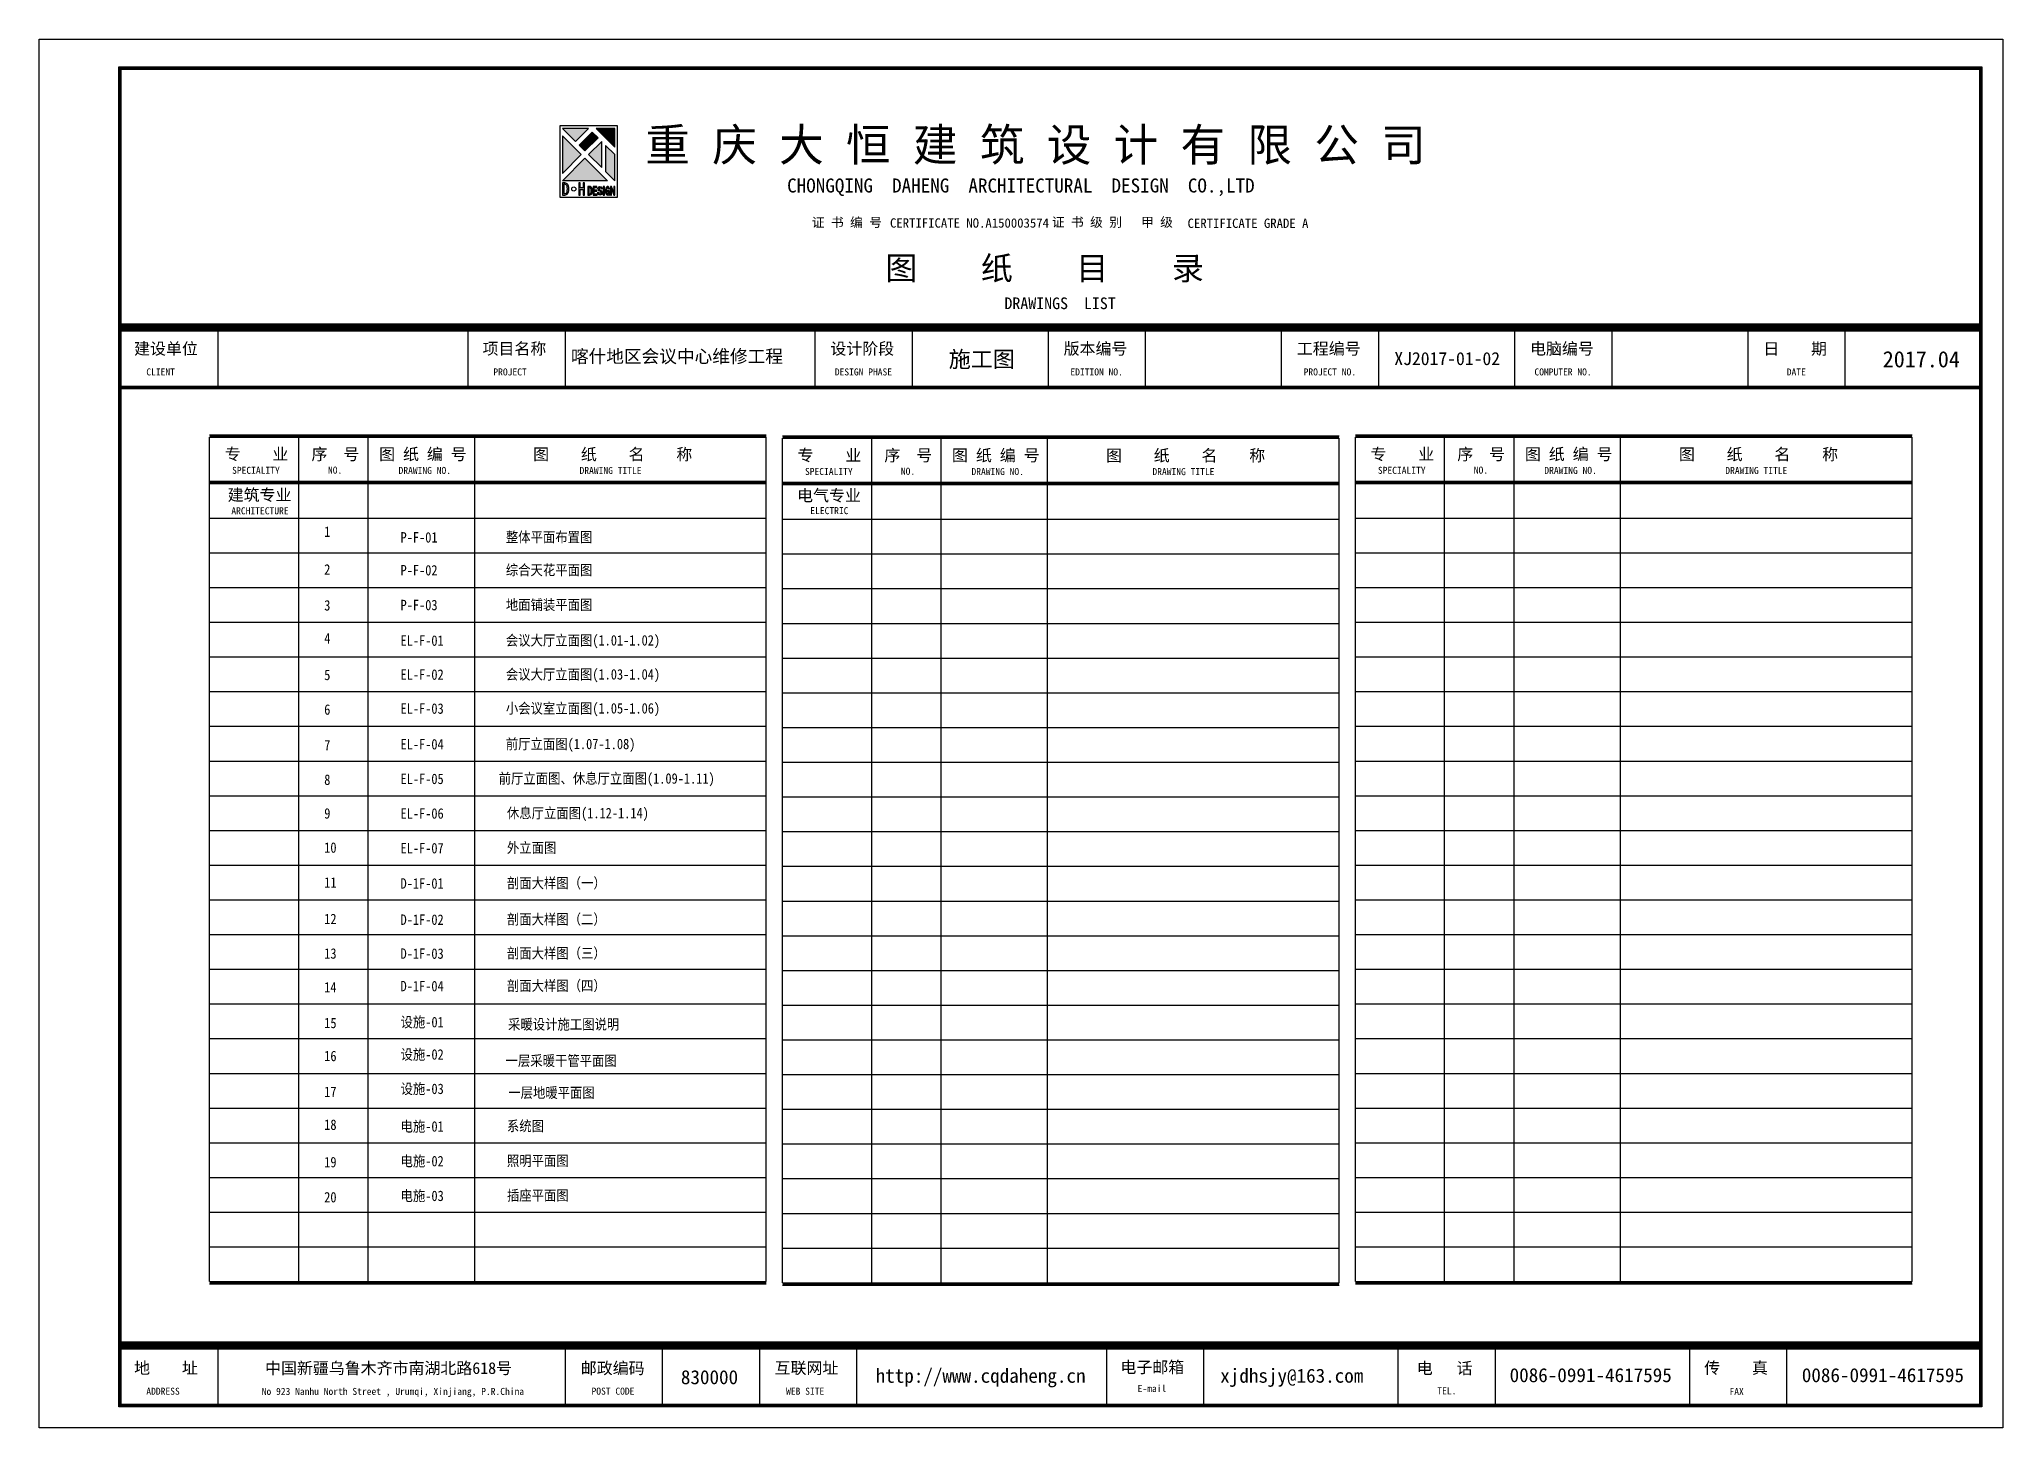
# Model space of a CAD drawing. Header units: millimetres. Extents: x -150677 to 588340, y -254013 to 149700.
# Drawn here: x 428776 to 489085, y 100520 to 143167 of the extents above; entities that cross this region are included whole.
import ezdxf
from ezdxf.enums import TextEntityAlignment as Align

# ---------------------------------------------------------------- set-up
doc = ezdxf.new("R2010")
doc.units = ezdxf.units.MM
doc.header["$LTSCALE"] = 10
doc.header["$MEASUREMENT"] = 0
doc.layers.add('A05平面标注', color=42, linetype='Continuous', lineweight=9)
doc.layers.add('BORDER', color=7, linetype='Continuous')
doc.layers.add('TK', color=7, linetype='Continuous')
doc.styles.add('_TCH_LABEL', font='黑体.ttf')
doc.styles.add('宋体', font='')
doc.styles.add('标题-1', font='', dxfattribs={"height": 12})
doc.styles.add('黑体', font='黑体.ttf', dxfattribs={"width": 0.9})
doc.styles.get('宋体').set_extended_font_data('SimSun')
doc.styles.get('标题-1').set_extended_font_data('SimSun')

msp = doc.modelspace()

# ---------------------------------------------------------------- texts
for s, height, style, p in [('重 庆 大 恒 建 筑 设 计 有 限 公 司', 1005.146, '_TCH_LABEL', (447391, 139423.3)), ('CHONGQING  DAHENG  ARCHITECTURAL  DESIGN  CO.,LTD ', 430.777, '_TCH_LABEL', (451747.1, 138460.1)), ('证 书 编 号 ', 287.18, '黑体', (452506.3, 137399.4)), ('CERTIFICATE NO.A150003574', 287.184, '宋体', (454906.3, 137381.2)), ('证 书 级 别   甲 级', 287.184, '黑体', (459879, 137406.3)), ('CERTIFICATE GRADE A', 287.184, '宋体', (464046.6, 137372.4)), ('建设单位', 358.98, '宋体', (431688.9, 133484.5)), ('项目名称', 358.98, '宋体', (442391.1, 133484.5)), ('CLIENT', 215.39, '宋体', (432063.8, 132841.5)), ('PROJECT', 215.39, '宋体', (442723.4, 132841.5)), ('地    址', 358.98, '宋体', (431689.2, 102176.7)), ('中国新疆乌鲁木齐市南湖北路618号', 358.981, '宋体', (435710.5, 102171.9)), ('邮政编码', 358.98, '宋体', (445409.5, 102170.6)), ('互联网址', 358.98, '宋体', (451361.7, 102176.7)), ('电子邮箱', 358.98, '宋体', (461984.2, 102202)), ('电   话', 358.98, '宋体', (471087.1, 102169.5)), ('传    真', 358.98, '宋体', (479914.9, 102181.2)), ('830000', 430.78, '宋体', (448483.2, 101857.3)), ('http://www.cqdaheng.cn', 430.777, '宋体', (454466.1, 101901)), ('xjdhsjy@163.com', 430.777, '宋体', (465049.7, 101903.1)), ('0086-0991-4617595', 430.777, '宋体', (473938.3, 101920.4)), ('0086-0991-4617595', 430.777, '宋体', (482913.1, 101919.8)), ('ADDRESS', 215.39, '宋体', (432064.1, 101533.7)), ('No 923 Nanhu North Street , Urumqi, Xinjiang, P.R.China', 215.388, '宋体', (435609, 101528.4)), ('POST CODE', 215.39, '宋体', (445738.2, 101536.1)), ('WEB SITE', 215.39, '宋体', (451713.8, 101533.8)), ('E-mail', 215.39, '宋体', (462513.8, 101617.5)), ('TEL.', 215.39, '宋体', (471717.9, 101546.3)), ('FAX', 213.19, '宋体', (480693.9, 101528.3))]:
    msp.add_text(s, height=height, dxfattribs=dict(style=style)).set_placement(p)
for s, height, style, p in [('图    纸    目    录 ', 717.961, '黑体', (459899.2, 135777.3)), ('DRAWINGS  LIST', 358.981, '_TCH_LABEL', (460130.6, 134877.8)), ('设计阶段', 358.98, '宋体', (454055.3, 133484.5)), ('版本编号', 358.98, '宋体', (461218.5, 133484.5)), ('工程编号', 358.98, '宋体', (468381.8, 133484.5)), ('电脑编号', 358.98, '宋体', (475545, 133484.5)), ('日    期', 358.98, '宋体', (482708.2, 133484.5)), ('DESIGN PHASE', 215.388, '宋体', (454090, 132841.5)), ('EDITION NO.', 215.388, '宋体', (461253.2, 132841.5)), ('PROJECT NO.', 215.388, '宋体', (468416.5, 132841.5)), ('COMPUTER NO.', 215.388, '宋体', (475579.7, 132841.5)), ('DATE', 215.39, '宋体', (482742.9, 132841.5)), ('专    业', 358.98, '宋体', (435449.5, 130246.9)), ('序  号', 358.98, '宋体', (437871.3, 130244.4)), ('图 纸 编 号', 358.98, '宋体', (440559.3, 130244.4)), ('图    纸    名    称', 358.981, '宋体', (446389.1, 130239.6)), ('专    业', 358.98, '宋体', (453046.4, 130211.3)), ('序  号', 358.98, '宋体', (455468.3, 130208.8)), ('图 纸 编 号', 358.98, '宋体', (458156.3, 130208.8)), ('图    纸    名    称', 358.981, '宋体', (463986, 130204.1)), ('专    业', 358.98, '宋体', (470643.4, 130246.9)), ('序  号', 358.98, '宋体', (473065.2, 130244.4)), ('图 纸 编 号', 358.98, '宋体', (475753.2, 130244.4)), ('图    纸    名    称', 358.981, '宋体', (481583, 130239.6)), ('SPECIALITY', 215.39, '宋体', (435430.2, 129819.6)), ('NO.', 215.39, '宋体', (437863.6, 129826)), ('DRAWING NO.', 215.388, '宋体', (440617.1, 129817.1)), ('DRAWING TITLE', 215.388, '宋体', (446322.3, 129814.6)), ('SPECIALITY', 215.39, '宋体', (453027.2, 129784.1)), ('NO.', 215.39, '宋体', (455460.6, 129790.4)), ('DRAWING NO.', 215.388, '宋体', (458214.1, 129781.6)), ('DRAWING TITLE', 215.388, '宋体', (463919.3, 129779)), ('SPECIALITY', 215.39, '宋体', (470624.1, 129819.6)), ('NO.', 215.39, '宋体', (473057.5, 129826)), ('DRAWING NO.', 215.388, '宋体', (475811, 129817.1)), ('DRAWING TITLE', 215.388, '宋体', (481516.2, 129814.6)), ('建筑专业', 358.98, '宋体', (435543.1, 128994)), ('电气专业', 358.98, '宋体', (453032.9, 128977.2)), ('ARCHITECTURE', 215.388, '宋体', (435554.7, 128576.1)), ('ELECTRIC', 215.39, '宋体', (453044.4, 128581.2))]:
    msp.add_text(s, height=height, dxfattribs=dict(style=style)).set_placement(p, align=Align.CENTER)
at = {"color": 6, "style": '_TCH_LABEL'}
for s, height, p in [('喀什地区会议中心维修工程', 397.957, (445104.7, 133230.1)), ('施工图', 497.45, (456709.5, 133090.8)), ('XJ2017-01-02', 397.957, (470396.4, 133160.1)), ('2017.04', 497.45, (485398.8, 133090.8))]:
    msp.add_text(s, height=height, dxfattribs=at).set_placement(p)
at = {"layer": 'A05平面标注', "color": 42, "style": '标题-1', "width": 0.87}
for s, height, p in [('1', 319.8, (437528, 127882.1)), ('P-F-01', 319.76, (439873.2, 127708.9)), ('整体平面布置图', 319.76, (443106.7, 127716.4)), ('2', 319.8, (437528, 126723.3)), ('P-F-02', 319.76, (439873.2, 126699)), ('综合天花平面图', 319.76, (443106.7, 126706.5)), ('3', 319.8, (437528, 125621.2)), ('P-F-03', 319.76, (439873.2, 125630.1)), ('地面铺装平面图', 319.76, (443106.7, 125637.6)), ('4', 319.8, (437528, 124605.6)), ('EL-F-01', 319.76, (439873.2, 124538.2)), ('会议大厅立面图(1.01-1.02)', 319.762, (443106.7, 124545.7)), ('5', 319.8, (437528, 123482.3)), ('EL-F-02', 319.76, (439873.2, 123494)), ('会议大厅立面图(1.03-1.04)', 319.762, (443106.7, 123501.5)), ('6', 319.8, (437528, 122420.7)), ('EL-F-03', 319.76, (439873.2, 122449.9)), ('小会议室立面图(1.05-1.06)', 319.762, (443106.7, 122457.4)), ('7', 319.8, (437528, 121323.9)), ('EL-F-04', 319.76, (439873.2, 121355)), ('前厅立面图(1.07-1.08)', 319.762, (443106.7, 121362.5)), ('前厅立面图、休息厅立面图(1.09-1.11)', 319.762, (442887.1, 120303)), ('8', 319.8, (437528, 120264.7)), ('EL-F-05', 319.76, (439873.2, 120290.9)), ('9', 319.8, (437528, 119229.8)), ('EL-F-06', 319.76, (439873.2, 119227.7)), ('休息厅立面图(1.12-1.14)', 319.762, (443140.1, 119239.8)), ('10', 319.76, (437528, 118180.6)), ('EL-F-07', 319.76, (439873.2, 118162.4)), ('外立面图', 319.76, (443140.1, 118174.5)), ('11', 319.76, (437528, 117107.8)), ('D-1F-01', 319.76, (439873.2, 117079.8)), ('剖面大样图（一）', 319.76, (443140.1, 117091.9)), ('12', 319.76, (437528, 115987.7)), ('D-1F-02', 319.76, (439873.2, 115966)), ('剖面大样图（二）', 319.76, (443140.1, 115978.1)), ('13', 319.76, (437528, 114926.7)), ('D-1F-03', 319.76, (439873.2, 114923.7)), ('剖面大样图（三）', 319.76, (443140.1, 114935.8)), ('14', 319.76, (437528, 113889.4)), ('D-1F-04', 319.76, (439873.2, 113925.1)), ('剖面大样图（四）', 319.76, (443140.1, 113937.2)), ('15', 319.76, (437528, 112792.9)), ('设施-01', 319.76, (439873.2, 112820.1)), ('采暖设计施工图说明', 319.76, (443175.7, 112751.8)), ('设施-02', 319.76, (439873.2, 111825.7)), ('16', 319.76, (437528, 111779.3)), ('一层采暖干管平面图', 319.76, (443099.1, 111635.3)), ('17', 319.76, (437528, 110678.6)), ('设施-03', 319.76, (439873.2, 110770.5)), ('一层地暖平面图', 319.76, (443182.1, 110653.3)), ('18', 319.76, (437528, 109668.6)), ('电施-01', 319.76, (439873.2, 109615.5)), ('系统图', 319.76, (443140.1, 109627.6)), ('19', 319.76, (437528, 108519.3)), ('电施-02', 319.76, (439873.2, 108549.6)), ('照明平面图', 319.76, (443140.1, 108561.6)), ('20', 319.76, (437528, 107441.3)), ('电施-03', 319.76, (439873.2, 107483.6)), ('插座平面图', 319.76, (443140.1, 107495.7))]:
    msp.add_text(s, height=height, dxfattribs=at).set_placement(p)

# ---------------------------------------------------------------- hatches: boundary and pattern name
at = {"layer": 'TK'}
h = msp.add_hatch(color=256, dxfattribs=at)
edge = h.paths.add_edge_path(flags=16)
edge.add_ellipse((444645.3, 138569.4), major_axis=(352.1, 0), ratio=1, start_angle=-14.111426, end_angle=14.111417)
edge.add_ellipse((444914, 138636.9), major_axis=(75, 0.4), ratio=1, start_angle=13.805113, end_angle=89.693692)
edge.add_line((444914, 138712), (444890.7, 138712))
edge.add_line((444890.7, 138712), (444890.7, 138426.8))
edge.add_line((444890.7, 138426.8), (444914, 138426.8))
edge.add_ellipse((444914, 138501.9), major_axis=(-75, 0.4), ratio=1, start_angle=90.306255, end_angle=166.194833)
edge = h.paths.add_edge_path()
edge.add_ellipse((444645.3, 138569.4), major_axis=(397.1, 0), ratio=1, start_angle=-14.111455, end_angle=14.111388)
edge.add_ellipse((444914, 138636.9), major_axis=(-120.1, 0.4), ratio=1, start_angle=194.285626, end_angle=270.174204)
edge.add_line((444914, 138757), (444845.7, 138757))
edge.add_line((444845.7, 138757), (444845.7, 138381.8))
edge.add_line((444845.7, 138381.8), (444914, 138381.8))
edge.add_ellipse((444914, 138501.9), major_axis=(120.1, 0.4), ratio=1, start_angle=269.825795, end_angle=345.714374)
h.paths.add_polyline_path([(445482.5, 138381.8), (445527.5, 138381.8), (445527.5, 138757), (445482.5, 138757), (445482.5, 138599.4), (445392.4, 138599.4), (445392.4, 138757), (445347.4, 138757), (445347.4, 138381.8), (445392.4, 138381.8), (445392.4, 138554.4), (445482.5, 138554.4)])
edge = h.paths.add_edge_path(flags=16)
edge.add_ellipse((445484.9, 138513.4), major_axis=(246.9, 0.4), ratio=1, start_angle=-14.207789, end_angle=14.015054)
edge.add_ellipse((445673.3, 138560.7), major_axis=(52.6, 0.5), ratio=1, start_angle=13.59698, end_angle=89.485559)
edge.add_line((445673.3, 138613.4), (445657, 138613.4))
edge.add_line((445657, 138613.4), (445657, 138413.4))
edge.add_line((445657, 138413.4), (445673.3, 138413.4))
edge.add_ellipse((445673.3, 138466), major_axis=(-52.6, 0.3), ratio=1, start_angle=90.295159, end_angle=166.183737)
edge = h.paths.add_edge_path()
edge.add_ellipse((445484.9, 138513.4), major_axis=(278.5, 0.4), ratio=1, start_angle=-14.199498, end_angle=14.023344)
edge.add_ellipse((445673.3, 138560.7), major_axis=(84.2, 0.9), ratio=1, start_angle=13.496747, end_angle=89.385325)
edge.add_line((445673.3, 138644.9), (445625.4, 138644.9))
edge.add_line((445625.4, 138644.9), (445625.4, 138381.8))
edge.add_line((445625.4, 138381.8), (445673.3, 138381.8))
edge.add_ellipse((445673.3, 138466), major_axis=(-84.2, 0.7), ratio=1, start_angle=90.474548, end_angle=166.363127)
h.paths.add_polyline_path([(445912.8, 138413.4), (445817.8, 138413.4), (445817.8, 138503.7), (445898.2, 138503.7), (445898.2, 138535.3), (445817.8, 138535.3), (445817.8, 138613.4), (445905.5, 138613.4), (445905.5, 138644.9), (445786.2, 138644.9), (445786.2, 138381.8), (445912.8, 138381.8)])
h.paths.add_polyline_path([(446100.5, 138644.9), (446100.5, 138381.8), (446132.1, 138381.8), (446132.1, 138644.9)])
h.paths.add_polyline_path([(446319.8, 138644.9), (446319.8, 138381.8), (446351.4, 138381.8), (446351.4, 138577), (446422.2, 138381.8), (446453.7, 138381.8), (446453.7, 138644.9), (446422.2, 138644.9), (446422.2, 138449.8), (446351.4, 138644.9)])
edge = h.paths.add_edge_path()
edge.add_ellipse((445975.7, 138577.5), major_axis=(-38.6, 38.6), ratio=1, start_angle=220.701576, end_angle=247.2554)
edge.add_ellipse((445998.9, 138587), major_axis=(-29.6, 1.1), ratio=1, start_angle=204.332722, end_angle=339.821922)
edge.add_ellipse((446011, 138582), major_axis=(42.7, 0.5), ratio=1, start_angle=157.130871, end_angle=251.055088)
edge.add_ellipse((445965.8, 138445.5), major_axis=(-101.1, 2.3), ratio=1, start_angle=195.06221, end_angle=252.991042, ccw=False)
edge.add_ellipse((445995.1, 138452.7), major_axis=(71, 0.5), ratio=1, start_angle=315.990208, end_angle=373.333012, ccw=False)
edge.add_ellipse((445998.2, 138449.7), major_axis=(66.6, 0), ratio=1, start_angle=223.602819, end_angle=316.397181, ccw=False)
edge.add_ellipse((445996, 138447.6), major_axis=(63.6, 1), ratio=1, start_angle=179.076472, end_angle=222.679291, ccw=False)
edge.add_line((445932.4, 138447.6), (445932.4, 138469.5))
edge.add_line((445932.4, 138469.5), (445964.6, 138469.5))
edge.add_line((445964.6, 138469.5), (445964.6, 138447.6))
edge.add_ellipse((445996, 138447.6), major_axis=(22.2, 22.2), ratio=1, start_angle=135, end_angle=178.602819)
edge.add_ellipse((445998.2, 138449.7), major_axis=(34.5, 0.6), ratio=1, start_angle=222.611585, end_angle=315.405947)
edge.add_ellipse((445995.1, 138452.7), major_axis=(38.8, 0.3), ratio=1, start_angle=-44.021143, end_angle=13.321661)
edge.add_ellipse((445965.8, 138445.5), major_axis=(68.9, 2.5), ratio=1, start_angle=11.641843, end_angle=69.570675)
edge.add_ellipse((446011, 138582), major_axis=(-74.8, 0.4), ratio=1, start_angle=338.0374, end_angle=431.961616, ccw=False)
edge.add_ellipse((445998.9, 138587), major_axis=(-61.7, 1.1), ratio=1, start_angle=203.236572, end_angle=338.725772, ccw=False)
edge.add_ellipse((445975.7, 138577.5), major_axis=(86.7, 2.5), ratio=1, start_angle=355.617078, end_angle=380.575293, ccw=False)
edge.add_line((446062.4, 138573.4), (446030.2, 138573.4))
edge = h.paths.add_edge_path()
edge.add_ellipse((445194.1, 138569.4), major_axis=(64.3, 1.3), ratio=1, start_angle=-1.202087, end_angle=358.797913)
edge = h.paths.add_edge_path()
edge.add_line((446262.8, 138397.7), (446265.7, 138381.8))
edge.add_line((446265.7, 138381.8), (446289.1, 138381.8))
edge.add_line((446289.1, 138381.8), (446289.1, 138513.4))
edge.add_line((446289.1, 138513.4), (446229.8, 138513.4))
edge.add_line((446229.8, 138513.4), (446229.8, 138487.1))
edge.add_line((446229.8, 138487.1), (446265.2, 138487.1))
edge.add_ellipse((446229.8, 138513.4), major_axis=(0, 106.7), ratio=0.3424658, start_angle=-52.43363, end_angle=255.725049, ccw=False)
edge.add_ellipse((446278.1, 138575.1), major_axis=(-13.9, 13.9), ratio=1, start_angle=35.40313, end_angle=79.610553)
edge.add_ellipse((446273.9, 138575.2), major_axis=(16.4, 0), ratio=1, start_angle=223.113306, end_angle=381.975182)
edge.add_ellipse((446229.8, 138513.4), major_axis=(0, 131.6), ratio=0.5267961, start_angle=-58.879675, end_angle=208.452517)

# ---------------------------------------------------------------- linework, layer by layer
at = {"ltscale": 3000}
for p, q in [((431290.6, 134429.1), (488366.6, 134429.1)), ((431290.6, 134215.9), (488366.6, 134215.9)), ((431290.6, 132510.4), (488366.6, 132510.4)), ((431290.6, 132439.3), (488366.6, 132439.3)), ((434007.9, 131018), (451105, 131018)), ((434007.9, 105008.7), (434007.9, 130947)), ((434007.9, 130947), (451105, 130947)), ((434007.9, 129596.8), (434007.9, 130947)), ((436749.3, 105008.7), (436749.3, 130947)), ((438881.2, 105008.7), (438881.2, 130947)), ((442151, 105008.7), (442151, 130947)), ((451105, 105008.7), (451105, 130947)), ((451604.9, 130982.5), (468702, 130982.5)), ((451604.9, 104973.1), (451604.9, 130911.4)), ((451604.9, 130911.4), (468702, 130911.4)), ((451604.9, 129561.2), (451604.9, 130911.4)), ((454346.3, 104973.1), (454346.3, 130911.4)), ((456478.2, 104973.1), (456478.2, 130911.4)), ((459748, 104973.1), (459748, 130911.4)), ((468702, 104973.1), (468702, 130911.4)), ((469201.9, 131018), (486299, 131018)), ((469201.9, 105008.7), (469201.9, 130947)), ((469201.9, 130947), (486299, 130947)), ((469201.9, 129596.8), (469201.9, 130947)), ((471943.2, 105008.7), (471943.2, 130947)), ((474075.2, 105008.7), (474075.2, 130947)), ((477344.9, 105008.7), (477344.9, 130947)), ((486299, 105008.7), (486299, 130947)), ((434007.9, 129596.8), (451105, 129596.8)), ((434007.9, 129525.7), (451105, 129525.7)), ((451604.9, 129561.2), (468702, 129561.2)), ((451604.9, 129490.2), (468702, 129490.2)), ((469201.9, 129596.8), (486299, 129596.8)), ((469201.9, 129525.7), (486299, 129525.7)), ((434007.9, 128459.7), (451105, 128459.7)), ((469201.9, 128459.7), (486299, 128459.7)), ((451604.9, 128424.2), (468702, 128424.2)), ((434007.9, 127393.8), (451105, 127393.8)), ((451604.9, 127358.2), (468702, 127358.2)), ((469201.9, 127393.8), (486299, 127393.8)), ((434007.9, 126327.8), (451105, 126327.8)), ((451604.9, 126292.3), (468702, 126292.3)), ((469201.9, 126327.8), (486299, 126327.8)), ((434007.9, 125261.9), (451105, 125261.9)), ((451604.9, 125226.3), (468702, 125226.3)), ((469201.9, 125261.9), (486299, 125261.9)), ((434007.9, 124195.9), (451105, 124195.9)), ((451604.9, 124160.4), (468702, 124160.4)), ((469201.9, 124195.9), (486299, 124195.9)), ((434007.9, 123129.9), (451105, 123129.9)), ((451604.9, 123094.4), (468702, 123094.4)), ((469201.9, 123129.9), (486299, 123129.9)), ((434007.9, 122064), (451105, 122064)), ((451604.9, 122028.5), (468702, 122028.5)), ((469201.9, 122064), (486299, 122064)), ((434007.9, 120998), (451105, 120998)), ((451604.9, 120962.5), (468702, 120962.5)), ((469201.9, 120998), (486299, 120998)), ((434007.9, 119932.1), (451105, 119932.1)), ((451604.9, 119896.5), (468702, 119896.5)), ((469201.9, 119932.1), (486299, 119932.1)), ((434007.9, 118866.1), (451105, 118866.1)), ((451604.9, 118830.6), (468702, 118830.6)), ((469201.9, 118866.1), (486299, 118866.1)), ((434007.9, 117800.2), (451105, 117800.2)), ((451604.9, 117764.6), (468702, 117764.6)), ((469201.9, 117800.2), (486299, 117800.2)), ((434007.9, 116734.2), (451105, 116734.2)), ((451604.9, 116698.7), (468702, 116698.7)), ((469201.9, 116734.2), (486299, 116734.2)), ((434007.9, 115668.2), (451105, 115668.2)), ((451604.9, 115632.7), (468702, 115632.7)), ((469201.9, 115668.2), (486299, 115668.2)), ((434007.9, 114602.3), (451105, 114602.3)), ((469201.9, 114602.3), (486299, 114602.3)), ((451604.9, 114566.8), (468702, 114566.8)), ((434007.9, 113536.3), (451105, 113536.3)), ((451604.9, 113500.8), (468702, 113500.8)), ((469201.9, 113536.3), (486299, 113536.3)), ((434007.9, 112470.4), (451105, 112470.4)), ((451604.9, 112434.8), (468702, 112434.8)), ((469201.9, 112470.4), (486299, 112470.4)), ((434007.9, 111404.4), (451105, 111404.4)), ((451604.9, 111368.9), (468702, 111368.9)), ((469201.9, 111404.4), (486299, 111404.4)), ((434007.9, 110338.5), (451105, 110338.5)), ((451604.9, 110302.9), (468702, 110302.9)), ((469201.9, 110338.5), (486299, 110338.5)), ((434007.9, 109272.5), (451105, 109272.5)), ((451604.9, 109237), (468702, 109237)), ((469201.9, 109272.5), (486299, 109272.5)), ((434007.9, 108206.5), (451105, 108206.5)), ((451604.9, 108171), (468702, 108171)), ((469201.9, 108206.5), (486299, 108206.5)), ((434007.9, 107140.6), (451105, 107140.6)), ((451604.9, 107105.1), (468702, 107105.1)), ((469201.9, 107140.6), (486299, 107140.6)), ((434007.9, 106074.6), (451105, 106074.6)), ((451604.9, 106039.1), (468702, 106039.1)), ((469201.9, 106074.6), (486299, 106074.6)), ((434007.9, 105008.7), (451105, 105008.7)), ((434007.9, 104937.6), (451105, 104937.6)), ((451604.9, 104973.1), (468702, 104973.1)), ((469201.9, 105008.7), (486299, 105008.7)), ((469201.9, 104937.6), (486299, 104937.6)), ((451604.9, 104902.1), (468702, 104902.1))]:
    msp.add_line(p, q, dxfattribs=at)
for p, q in [((434275.2, 132510.4), (434275.2, 134215.9)), ((441950.1, 132510.4), (441950.1, 134215.9)), ((444934.8, 132510.4), (444934.8, 134215.9)), ((452609.7, 132510.4), (452609.7, 134215.9)), ((455594.4, 132510.4), (455594.4, 134215.9)), ((459772.9, 132510.4), (459772.9, 134215.9)), ((462757.6, 132510.4), (462757.6, 134215.9)), ((466936.2, 132510.4), (466936.2, 134215.9)), ((469920.9, 132510.4), (469920.9, 134215.9)), ((474099.4, 132510.4), (474099.4, 134215.9)), ((477084.1, 132510.4), (477084.1, 134215.9)), ((481262.6, 132510.4), (481262.6, 134215.9)), ((484247.3, 132510.4), (484247.3, 134215.9)), ((452609.7, 132510.4), (459772.9, 132510.4)), ((431219.8, 103156.8), (488437.9, 103156.8)), ((431219.8, 102943.6), (488437.9, 102943.6)), ((434275.6, 101167), (434275.6, 102943.6)), ((444934.8, 101167), (444934.8, 102943.6)), ((447919.5, 101167), (447919.5, 102943.6)), ((450904.2, 101167), (450904.2, 102943.6)), ((453888.9, 101167), (453888.9, 102943.6)), ((461563.7, 101167), (461563.7, 102943.6)), ((464548.4, 101167), (464548.4, 102943.6)), ((470517.8, 101167), (470517.8, 102943.6)), ((473502.5, 101167), (473502.5, 102943.6)), ((479471.8, 101167), (479471.8, 102943.6)), ((482456.5, 101167), (482456.5, 102943.6))]:
    msp.add_line(p, q)
for points in [[(431219.5, 142317.2), (488437.6, 142317.2), (488437.6, 101167), (431219.5, 101167)], [(431290.6, 142246.1), (488366.6, 142246.1), (488366.6, 101238.1), (431290.6, 101238.1)]]:
    msp.add_lwpolyline(points, close=True, dxfattribs=at)
at = {"ltscale": 3000, "const_width": 71.1}
msp.add_lwpolyline([(431255, 142281.6), (488402.1, 142281.6), (488402.1, 101202.5), (431255, 101202.5)], close=True, dxfattribs=at)
at = {"ltscale": 3000}
for points, const_width in [([(431290.6, 134322.5), (488366.6, 134322.5)], 213.2), ([(431290.6, 132474.8), (488366.6, 132474.8)], 71.1), ([(434007.9, 130982.5), (451105, 130982.5)], 71.1), ([(451604.9, 130947), (468702, 130947)], 71.1), ([(469201.9, 130982.5), (486299, 130982.5)], 71.1), ([(434007.9, 129561.2), (451105, 129561.2)], 71.1), ([(451604.9, 129525.7), (468702, 129525.7)], 71.1), ([(469201.9, 129561.2), (486299, 129561.2)], 71.1), ([(434007.9, 104973.1), (451105, 104973.1)], 71.1), ([(451604.9, 104937.6), (468702, 104937.6)], 71.1), ([(469201.9, 104973.1), (486299, 104973.1)], 71.1)]:
    msp.add_lwpolyline(points, dxfattribs=dict(at, const_width=const_width))
at = {"const_width": 213.2}
msp.add_lwpolyline([(431219.8, 103050.2), (488437.9, 103050.2)], dxfattribs=at)
at = {"layer": 'BORDER'}
msp.add_lwpolyline([(428775.8, 100520.1), (428775.8, 143167), (489084.5, 143167), (489084.5, 100520.1)], close=True, dxfattribs=at)
at = {"layer": 'TK'}
for points in [[(446534.1, 138317.5), (446534.1, 140509.8), (444765.3, 140509.8), (444765.3, 138317.5)], [(445482.5, 138381.8), (445527.5, 138381.8), (445527.5, 138757), (445482.5, 138757), (445482.5, 138599.4), (445392.4, 138599.4), (445392.4, 138757), (445347.4, 138757), (445347.4, 138381.8), (445392.4, 138381.8), (445392.4, 138554.4), (445482.5, 138554.4)], [(445912.8, 138413.4), (445817.8, 138413.4), (445817.8, 138503.7), (445898.2, 138503.7), (445898.2, 138535.3), (445817.8, 138535.3), (445817.8, 138613.4), (445905.5, 138613.4), (445905.5, 138644.9), (445786.2, 138644.9), (445786.2, 138381.8), (445912.8, 138381.8)], [(446100.5, 138644.9), (446100.5, 138381.8), (446132.1, 138381.8), (446132.1, 138644.9)], [(446319.8, 138644.9), (446319.8, 138381.8), (446351.4, 138381.8), (446351.4, 138577), (446422.2, 138381.8), (446453.7, 138381.8), (446453.7, 138644.9), (446422.2, 138644.9), (446422.2, 138449.8), (446351.4, 138644.9)]]:
    msp.add_lwpolyline(points, close=True, dxfattribs=at)
at = {"layer": 'TK', "color": 3}
for points in [[(445247.7, 140027.4), (445649.7, 140429.4), (444845.7, 140429.4)], [(444845.7, 139048.8), (445422.3, 139625.4), (444845.7, 140202)], [(446051.7, 139223.4), (446051.7, 140027.4), (445649.7, 139625.4)], [(445877.1, 140429.4), (446453.7, 139852.8), (446453.7, 140429.4)], [(444845.7, 138821.3), (445536, 139511.7), (446226.3, 138821.3)], [(446172.3, 139102.7), (446453.7, 138821.3), (446453.7, 139625.4), (446172.3, 139906.8)]]:
    msp.add_lwpolyline(points, close=True, dxfattribs=at)
at = {"layer": 'TK', "color": 1}
msp.add_lwpolyline([(445536, 139739.1), (445938, 140141.1), (445763.4, 140315.7), (445361.4, 139913.7)], close=True, dxfattribs=at)
at = {"layer": 'TK'}
for points in [[(445030.4, 138472.6, 0.1237717), (445030.4, 138666.2, 0.3437839), (444914, 138757), (444845.7, 138757), (444845.7, 138381.8), (444914, 138381.8, 0.3437839)], [(444986.7, 138483.6, 0.1237717), (444986.7, 138655.2, 0.3437839), (444914, 138712), (444890.7, 138712), (444890.7, 138426.8), (444914, 138426.8, 0.3437839)], [(445755, 138445.5, 0.1237717), (445755, 138581.3, 0.3437839), (445673.3, 138644.9), (445625.4, 138644.9), (445625.4, 138381.8), (445673.3, 138381.8, 0.3437839)], [(445724.4, 138453.2, 0.1237717), (445724.4, 138573.6, 0.3437839), (445673.3, 138613.4), (445657, 138613.4), (445657, 138413.4), (445673.3, 138413.4, 0.3437839)], [(446030.2, 138573.4, 0.1163842), (446026.2, 138598.2, 0.6712706), (445971.5, 138598.2, 0.4344192), (445997.6, 138541.5, -0.2582863), (446064, 138469.5, -0.2555605), (446046.5, 138403.7, -0.4285714), (445950, 138403.7, -0.1925824), (445932.4, 138447.6), (445932.4, 138469.5), (445964.6, 138469.5), (445964.6, 138447.6, 0.1925824), (445973.3, 138425.9, 0.4285714), (446023.2, 138425.9, 0.2555605), (446032.8, 138461.9, 0.2582863), (445987.4, 138511, -0.4344192), (445941.7, 138610.3, -0.6712706), (446056, 138610.3, -0.1093333), (446062.4, 138573.4)]]:
    msp.add_lwpolyline(points, format="xyb", close=True, dxfattribs=at)
msp.add_lwpolyline([(446262.8, 138397.7), (446265.7, 138381.8), (446289.1, 138381.8), (446289.1, 138513.4), (446229.8, 138513.4), (446229.8, 138487.1), (446265.2, 138487.1)], dxfattribs=at)
msp.add_lwpolyline([(446289.1, 138581.4, -0.8306722), (446261.9, 138564, -0.1953197), (446258.7, 138578.4, -3.2110885)], format="xyb", dxfattribs=at)
msp.add_circle((445194.1, 138569.4), 64.3, dxfattribs=at)
for major_axis, ratio, start_param, end_param in [((0, 131.6), 0.5267961, -1.0276442, 3.6381828), ((0, 106.7), 0.3424658, -0.9151395, 4.4632441)]:
    msp.add_ellipse((446229.8, 138513.4), major_axis=major_axis, ratio=ratio, start_param=start_param, end_param=end_param, dxfattribs=at)
at = {"layer": 'TK', "color": 3}
for points in [[(445247.7, 140027.4), (445649.7, 140429.4), (444845.7, 140429.4)], [(444845.7, 139048.8), (445422.3, 139625.4), (444845.7, 140202)], [(446051.7, 139223.4), (446051.7, 140027.4), (445649.7, 139625.4)], [(445877.1, 140429.4), (446453.7, 139852.8), (446453.7, 140429.4)], [(444845.7, 138821.3), (445536, 139511.7), (446226.3, 138821.3)], [(446453.7, 138821.3), (446453.7, 139625.4), (446172.3, 139102.7), (446172.3, 139906.8)]]:
    msp.add_solid(points, dxfattribs=at)
at = {"layer": 'TK', "color": 1}
msp.add_solid([(445536, 139739.1), (445361.4, 139913.7), (445938, 140141.1), (445763.4, 140315.7)], dxfattribs=at)

msp.set_redraw_order([(e.dxf.handle, doc.entitydb.next_handle()) for e in msp.query("TEXT MTEXT ATTDEF DIMENSION ARC_DIMENSION")])  # texts and dimensions are drawn at this point

doc.saveas('drawing.dxf')
